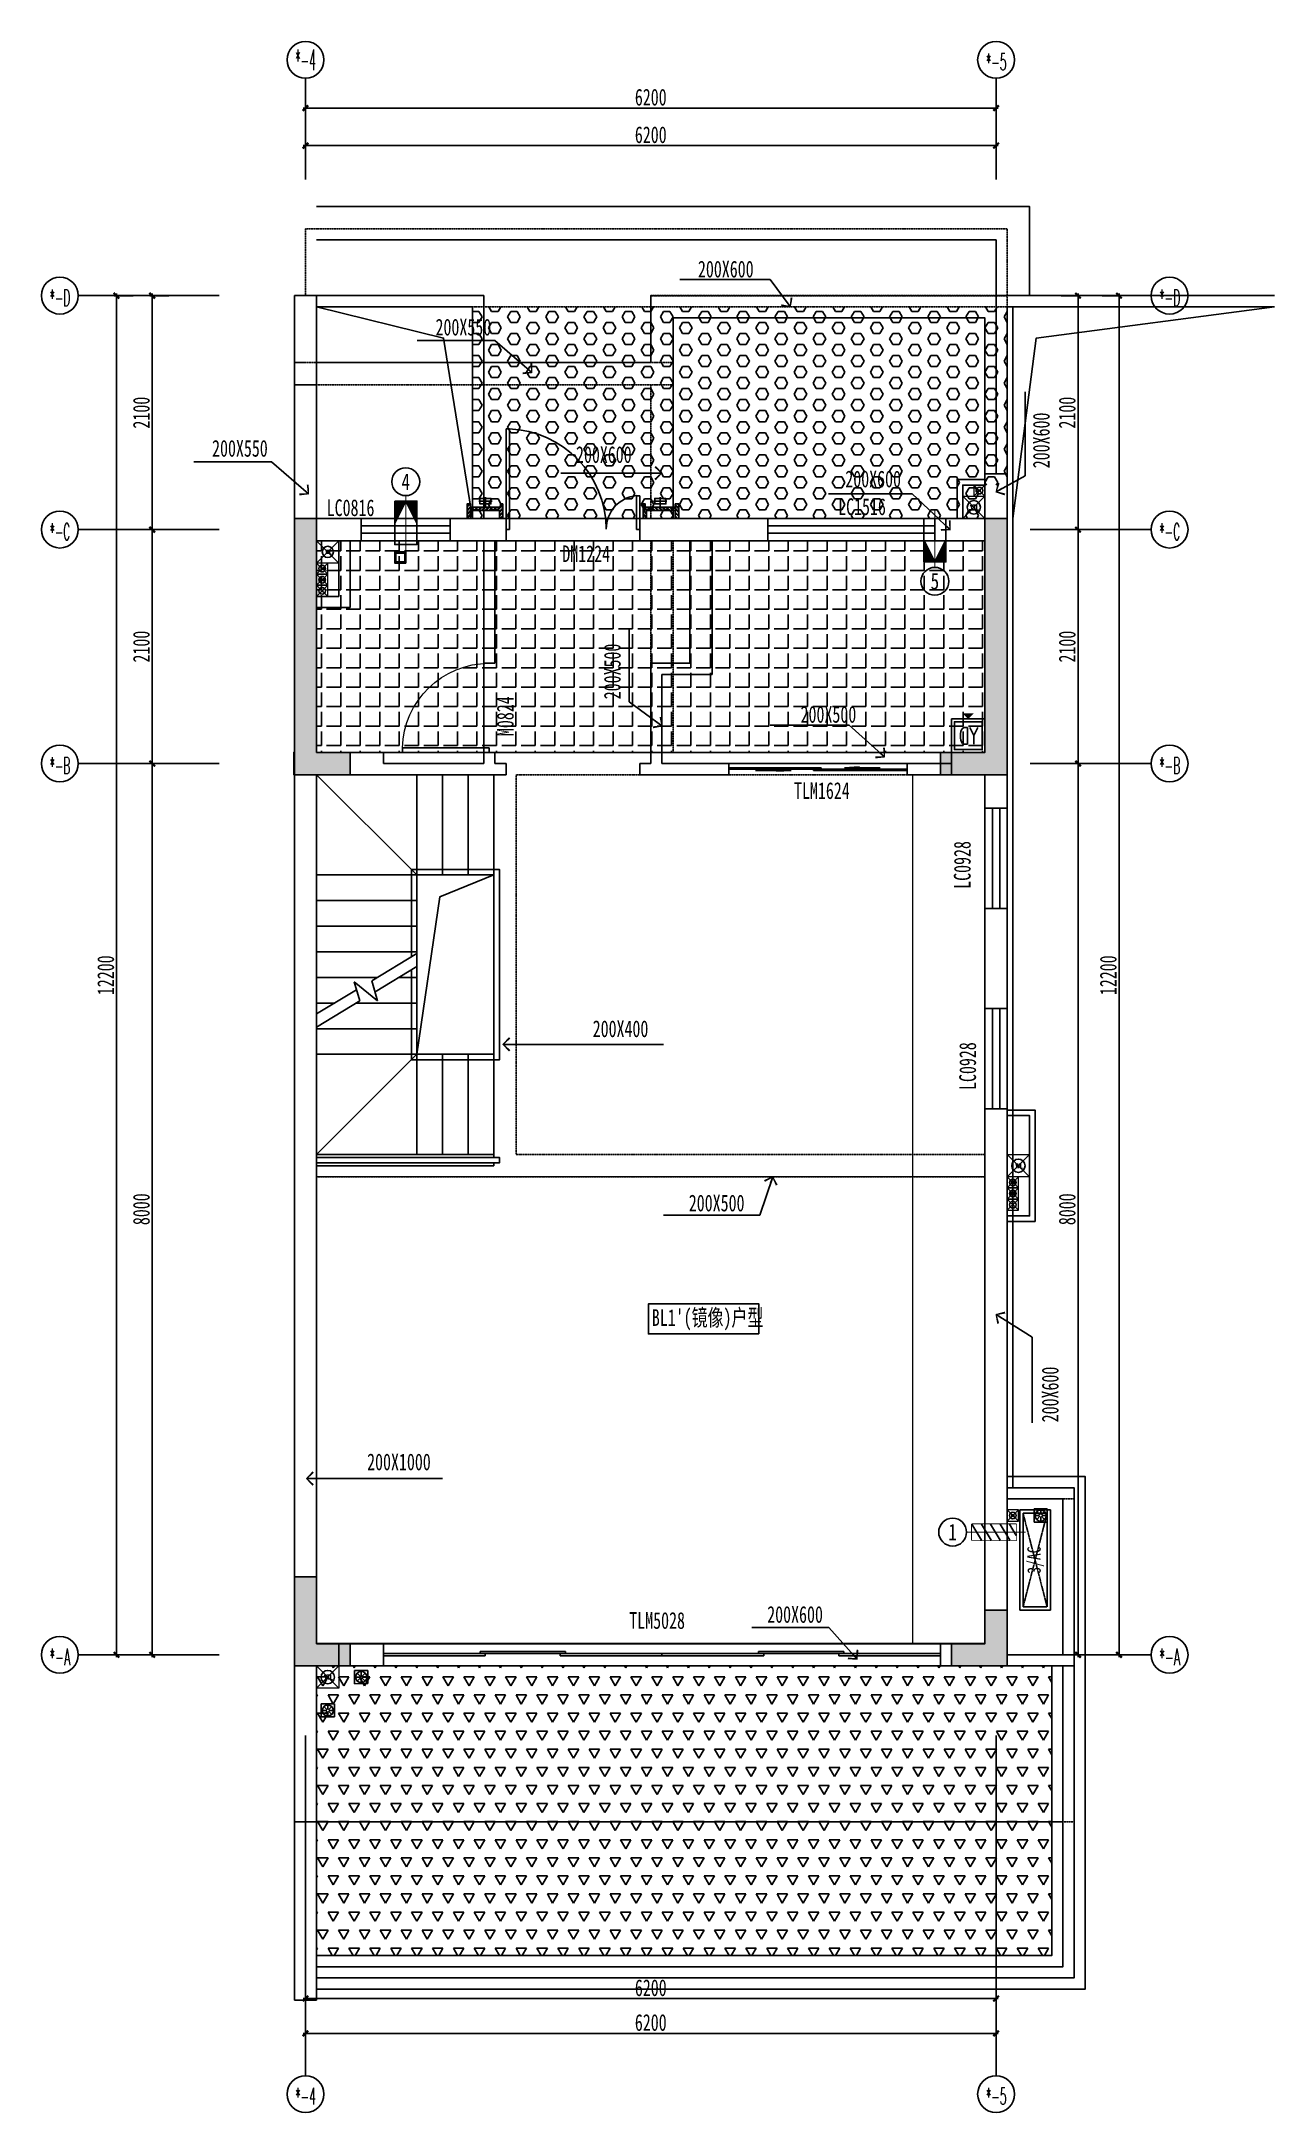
# Model space of a CAD drawing. Extents: x -255202 to 66368, y -6372500 to 603.
# Drawn here: x -153745 to -142674, y -3268799 to -3250208 of the extents above; entities that cross this region are included whole.
import ezdxf
from ezdxf.enums import TextEntityAlignment as Align

# ---------------------------------------------------------------- set-up
doc = ezdxf.new("R2010")
doc.units = 0
doc.header["$LTSCALE"] = 10
doc.header["$MEASUREMENT"] = 0
for name, pattern in [('CONTINOUS', [0]), ('DASH', [0.35, 0.25, -0.1]), ('改L~1D$0$CONTINOUS', [0]), ('改L~1D$0$DASH', [0.35, 0.25, -0.1]), ('改L~1D$0$L~1D$0$DASH', [0.35, 0.25, -0.1])]:
    doc.linetypes.add(name, pattern=pattern)
for name, color, linetype, lineweight in [('6-L13六联排模板图-0.050$0$G1-Hatch_1', 8, 'Continuous', 13), ('6-L13六联排模板图3.450$0$G2-楼板开洞', 201, 'Continuous', 18), ('6-L13六联排模板图3.450$0$G2-楼板开洞baojian', 201, 'Continuous', 18), ('6-L13六联排模板图3.450$0$G2-轮廓线', 3, 'Continuous', 25), ('改L~1D$0$GPS-辅助', 252, 'Continuous', 18)]:
    doc.layers.add(name, color=color, linetype=linetype, lineweight=lineweight)
for name, color, linetype in [('A-DIM（轴号轴线尺寸）', 3, 'Continuous'), ('A-HACH（图案填充）', 8, 'Continuous'), ('A-WALL-stru（结构墙柱）', 10, 'Continuous'), ('A-建筑墙体', 255, 'Continuous'), ('A-户型编号', 2, 'Continuous'), ('AXIS_TEXT', 7, 'Continuous'), ('DIM【标注】', 149, 'Continuous'), ('G-BEAM', 4, 'DASH'), ('G-BEAM_CON', 4, 'Continuous'), ('J-地漏', 67, 'Continuous'), ('L~1D$0$A-HDRL（栏杆构件）', 152, 'Continuous'), ('L~1D$0$A-LIFT-strs（楼电梯）', 2, 'Continuous'), ('L~1D$0$A-LINE-2（平面看线）', 25, 'Continuous'), ('SY-降板示意$0$J-结构降板', 251, 'Continuous'), ('W-文字', 67, 'Continuous'), ('改L~1D$0$0-百叶', 2, 'Continuous'), ('改L~1D$0$0-装饰构件', 32, 'Continuous'), ('改L~1D$0$0-铝板-粗', 140, 'Continuous'), ('改L~1D$0$A-EQU-water(水留洞及注释)', 140, 'Continuous'), ('改L~1D$0$A-HDRL（栏杆构件）', 152, 'Continuous'), ('改L~1D$0$A-LIFT-strs（楼电梯）', 2, 'Continuous'), ('改L~1D$0$A-LINE-1（落差看线）', 21, 'Continuous'), ('改L~1D$0$A-LINE-2（平面看线）', 25, 'Continuous'), ('改L~1D$0$A-WIND（门窗）', 2, 'Continuous'), ('改L~1D$0$CK-卫生间排气穿孔', 53, 'Continuous'), ('改L~1D$0$CK-空调穿孔', 53, 'Continuous'), ('改L~1D$0$CK-穿孔编号', 3, 'Continuous'), ('改L~1D$0$J-厨具洁具', 45, 'Continuous'), ('改L~1D$0$J-地漏', 2, 'Continuous'), ('改L~1D$0$J-空调外机', 213, '改L~1D$0$DASH'), ('改L~1D$0$J-空调字', 3, '改L~1D$0$DASH'), ('改L~1D$0$J-结构降板', 250, 'Continuous'), ('改L~1D$0$P-COND-SILO', 161, '改L~1D$0$CONTINOUS'), ('改L~1D$0$T-灯具、灯带', 13, 'Continuous')]:
    doc.layers.add(name, color=color, linetype=linetype)
doc.layers.add('改L~1D$0$-GPS-辅助', color=252, linetype='Continuous', lineweight=18, plot=False)
doc.styles.add('_TCH_AXIS', font='COMPLEX', dxfattribs={"bigfont": 'GBCBIG'})
doc.styles.add('arch', font='romans.shx', dxfattribs={"width": 0.75})
doc.styles.add('COMPLEX', font='COMPLEX')
doc.styles.add('改L~1D$0$_TCH_DIM', font='SIMPLEX', dxfattribs={"bigfont": 'GBCBIG'})
doc.styles.add('改L~1D$0$L~1D$0$黑体', font='simhei.ttf')
doc.styles.add('样式222', font='', dxfattribs={"width": 0.7})
doc.styles.add('细黑体', font='', dxfattribs={"width": 0.7})
doc.styles.get('样式222').set_extended_font_data('STXihei')
doc.styles.get('细黑体').set_extended_font_data('STXihei')
doc.dimstyles.new('DK-50', dxfattribs={"dimscale": 50, "dimtxt": 3, "dimasz": 1, "dimexe": 0.4, "dimexo": 0.4, "dimgap": 0.4, "dimtad": 1, "dimtoh": 1, "dimdec": 0, "dimrnd": 5, "dimdsep": 46, "dimtxsty": '样式222', "dimblk": 'ARCHTICK', "dimcen": 3, "dimdle": 0.4, "dimclrd": 149, "dimclre": 149, "dimclrt": 149, "dimadec": 0, "dimazin": 0, "dimtfac": 1, "dimtdec": 0, "dimtix": 1, "dimtmove": 2, "dimatfit": 3, "dimldrblk": 'ARCHTICK', "dimfxl": 3, "dimfxlon": 1, "dimtvp": 1, "dimtolj": 1, "dimtzin": 0, "dimarcsym": 0})
doc.dimstyles.new('TC-DIM', dxfattribs={"dimscale": 0, "dimtxt": 2.5, "dimasz": 1.2, "dimexe": 1.2, "dimexo": 0, "dimgap": 0.5, "dimtad": 1, "dimdec": 0, "dimlfac": -1, "dimzin": 9, "dimdsep": 46, "dimtxsty": 'arch', "dimblk1": 'ARCHTICK', "dimblk2": 'ARCHTICK', "dimsah": 1, "dimcen": 2, "dimdle": 1.2, "dimclrd": 67, "dimclre": 67, "dimclrt": 67, "dimadec": 0, "dimazin": 0, "dimtfac": 1, "dimtdec": 0, "dimtmove": 0, "dimatfit": 3, "dimldrblk": 'ARCHTICK', "dimfxl": 8, "dimtolj": 1, "dimtzin": 0, "dimarcsym": 0})

msp = doc.modelspace()

# ---------------------------------------------------------------- texts
at = {"layer": 'A-户型编号', "color": 2, "style": '细黑体', "width": 0.7}
msp.add_text("BL1'(镜像)户型", height=150, dxfattribs=at).set_placement((-148265.3, -3261738.1, -2.8))
at = {"layer": 'Defpoints', "style": '改L~1D$0$_TCH_DIM', "width": 0.705882}
for s, height, p in [('NL', 17, (-145334, -3254248.8)), ('YTL', 42.5, (-145410, -3254411.5)), ('WL', 34, (-151194.8, -3254807.3)), ('RMHL', 17, (-151246.8, -3255048.8)), ('RML', 17, (-151240.5, -3254948.8)), ('JL', 17, (-151232.3, -3255148.8)), ('WL', 42.5, (-145000, -3260321.5)), ('RML', 17, (-145040.6, -3260458.7)), ('RMHL', 17, (-145046.8, -3260558.7)), ('JL', 17, (-145032.3, -3260658.7)), ('NL', 25.5, (-145038.8, -3263453)), ('YTL', 42.5, (-151210, -3264911.5))]:
    msp.add_text(s, height=height, rotation=0.0025, dxfattribs=at).set_placement(p)
at = {"layer": 'W-文字', "style": '细黑体', "width": 0.7}
for s, p in [('LC0816', (-151184.3, -3254468.8)), ('LC1516', (-146592.6, -3254459.6)), ('DM1224', (-149068.9, -3254881.8)), ('TLM1624', (-146988.5, -3257007.9)), ('TLM5028', (-148467.7, -3264457.2))]:
    msp.add_text(s, height=150, dxfattribs=at).set_placement(p)
for s, p in [('M0824', (-149506.6, -3256443.7)), ('LC0928', (-145403.3, -3257814.6)), ('LC0928', (-145355, -3259620.4))]:
    msp.add_text(s, height=150, rotation=90, dxfattribs=at).set_placement(p)

# ---------------------------------------------------------------- blocks, each defined once
blk = doc.blocks.new('改L~1D$0$A$C7B844A91')
blk.add_wipeout([(-267, 56), (-267, -56), (-47, -56), (-47, 56)]).dxf.layer = '改L~1D$0$CK-卫生间排气穿孔'
at = {"layer": '改L~1D$0$CK-卫生间排气穿孔', "linetype": 'ByBlock'}
h = blk.add_hatch(color=256, dxfattribs=at)
h.paths.add_polyline_path([(-157, 56), (-267, 56), (-267, 0)])
h.paths.add_polyline_path([(-267, 0), (-267, -56), (-157, -56)])
for q in [(-157, 56), (-157, -56)]:
    blk.add_line((-267, 0), q, dxfattribs=at)
at = {"layer": '改L~1D$0$CK-卫生间排气穿孔', "const_width": 5}
blk.add_lwpolyline([(-294, 0), (0, 0)], dxfattribs=at)
at = {"layer": '改L~1D$0$CK-卫生间排气穿孔'}
blk.add_lwpolyline([(-267, 56), (-267, -56), (-47, -56), (-47, 56)], close=True, dxfattribs=at)
blk = doc.blocks.new('改L~1D$0$A$C2C63503A')
at = {"layer": '改L~1D$0$CK-卫生间排气穿孔', "linetype": 'ByBlock'}
blk.add_circle((0, 647), 125, dxfattribs=at)
at = {"layer": '改L~1D$0$CK-卫生间排气穿孔', "xscale": 1.773664375054063, "yscale": 1.773664375054063, "zscale": 1.773664375054063, "rotation": 270}
blk.add_blockref('改L~1D$0$A$C7B844A91', (0, 0), dxfattribs=at)
at = {"layer": '改L~1D$0$CK-穿孔编号', "color": 1, "style": '改L~1D$0$L~1D$0$黑体', "width": 0.75}
blk.add_attdef('X', text='', height=150, dxfattribs=at).set_placement((0, 647), align=Align.MIDDLE)
blk = doc.blocks.new('改L~1D$0$空调室外机示意')
at = {"layer": '改L~1D$0$J-空调外机', "linetype": '改L~1D$0$L~1D$0$DASH', "ltscale": 0.5}
for p, q in [((420, 246), (-420, 30)), ((420, 30), (-420, 246))]:
    blk.add_line(p, q, dxfattribs=at)
for points in [[(450, 0), (-450, 0), (-450, 276), (450, 276)], [(420, 30), (-420, 30), (-420, 246), (420, 246)]]:
    blk.add_lwpolyline(points, close=True, dxfattribs=at)
at = {"layer": '改L~1D$0$J-空调字', "linetype": 'Continuous', "style": '改L~1D$0$L~1D$0$黑体', "width": 0.75}
blk.add_attdef('1/AC', text='', height=120, dxfattribs=at).set_placement((0, 138), align=Align.MIDDLE)
blk = doc.blocks.new('改L~1D$0$A$C47392660')
at = {"layer": '改L~1D$0$A-HDRL（栏杆构件）'}
for points in [[(850, -1752), (850, -2560), (1640, -2560), (1640, -850), (850, -850), (850, -1635)], [(900, -2265), (900, -2510), (1590, -2510), (1590, -900), (900, -900), (900, -2280)]]:
    blk.add_lwpolyline(points, dxfattribs=at)
at = {"layer": '改L~1D$0$A-LIFT-strs（楼电梯）'}
for p, q in [((900, -900), (0, 0)), ((900, -900), (900, 0)), ((1130, -900), (1130, 0)), ((1360, -900), (1360, 0)), ((1590, -900), (1590, 0)), ((0, -2148), (0, -900)), ((0, -900), (900, -900)), ((900, -1605), (900, -900)), ((0, -946), (0, -970)), ((900, -970), (900, -946)), ((0, -1130), (900, -1130)), ((0, -1360), (900, -1360)), ((0, -1590), (900, -1590)), ((495, -1849), (900, -1605)), ((0, -1820), (544, -1820)), ((547, -2029), (495, -1849)), ((524, -1949), (900, -1722)), ((737, -1820), (900, -1820)), ((900, -2510), (900, -1722)), ((0, -2148), (359, -1932)), ((0, -2265), (387, -2031)), ((387, -2031), (338, -1860)), ((338, -1860), (547, -2029)), ((0, -2050), (163, -2050)), ((356, -2050), (900, -2050)), ((0, -2510), (0, -2265)), ((0, -2280), (900, -2280)), ((900, -2510), (0, -3410)), ((0, -2510), (900, -2510)), ((900, -2510), (900, -3410)), ((1130, -2510), (1130, -3410)), ((1360, -2510), (1360, -3410)), ((1590, -2510), (1590, -3410))]:
    blk.add_line(p, q, dxfattribs=at)
blk.add_lwpolyline([(1590, 0), (0, 0), (0, -3435), (1640, -3435), (1640, -3485), (0, -3485), (0, -3435)], dxfattribs=at)
at = {"layer": '改L~1D$0$A-LINE-2（平面看线）'}
for points in [[(900, -2510), (1105, -1097), (1590, -900)], [(1590, -3485), (1590, -3510), (0, -3510), (0, -3410), (1590, -3410), (1590, -3435)]]:
    blk.add_lwpolyline(points, dxfattribs=at)
blk = doc.blocks.new('改L~1D$0$A$C021848FE')
at = {"layer": '改L~1D$0$J-厨具洁具', "color": 250}
blk.add_lwpolyline([(150, 300, 0, 100, 0), (150, 350, 100, 100, 0)], format="xyseb", dxfattribs=at)
at = {"layer": '改L~1D$0$J-厨具洁具'}
blk.add_lwpolyline([(0, 300), (300, 300), (300, 0), (0, 0)], close=True, dxfattribs=at)
at = {"layer": '改L~1D$0$J-厨具洁具', "ltscale": 0.3}
blk.add_lwpolyline([(25, 275), (275, 275), (275, 25), (25, 25)], close=True, dxfattribs=at)
at = {"layer": '改L~1D$0$J-厨具洁具', "style": '改L~1D$0$_TCH_DIM', "width": 0.705882}
blk.add_text('YD', height=148.8, dxfattribs=at).set_placement((59, 74))
blk = doc.blocks.new('改L~1D$0$A$C63A06E41')
at = {"layer": '改L~1D$0$T-灯具、灯带'}
for p, q in [((60, 55), (-60, 55)), ((-17.5, 0), (17.5, 0)), ((0, 0), (0, 90))]:
    blk.add_line(p, q, dxfattribs=at)
blk.add_lwpolyline([(-50, 80), (-50, 30), (50, 30), (50, 80)], close=True, dxfattribs=at)
blk = doc.blocks.new('改L~1D$0$A$C66AD7B8C')
at = {"layer": '改L~1D$0$0-装饰构件'}
h = blk.add_hatch(dxfattribs=at)
h.set_pattern_fill('ANSI32', color=256, scale=5, style=0)
h.set_pattern_definition([(45, (-2293.252, 4102.49), (-16.83798, 16.83798), []), (45, (-2282.027, 4102.49), (-16.83798, 16.83798), [])])
h.paths.add_polyline_path([(160, 100), (160, 0), (-160, 0), (-160, 130), (-130, 130), (-130, 100), (140, 100), (140, 130), (160, 130)])
h.paths.add_polyline_path([(-130, 70), (-130, 0), (130, 0), (130, 70)], flags=16)
blk.add_lwpolyline([(160, 100), (160, 100), (160, 0), (-160, 0), (-160, 130), (-130, 130), (-130, 100), (140, 100), (140, 130), (160, 130), (160, 100), (160, 100)], dxfattribs=at)
blk.add_lwpolyline([(-130, 0), (130, 0), (130, 70), (-130, 70)], close=True, dxfattribs=at)
blk.add_blockref('改L~1D$0$A$C63A06E41', (5, 100))
blk = doc.blocks.new('改L~1D$0$A$C1D2C4AAC1')
at = {"layer": '改L~1D$0$CK-空调穿孔'}
blk.add_lwpolyline([(22, -12), (22, 68), (242, 68), (242, -12)], close=True, dxfattribs=at)
blk.add_wipeout([(22, -12), (22, 68), (242, 68), (242, -12)]).dxf.layer = '改L~1D$0$CK-空调穿孔'
at = {"layer": '改L~1D$0$CK-空调穿孔', "const_width": 5}
blk.add_lwpolyline([(-5, 29), (289, 29)], dxfattribs=at)
blk = doc.blocks.new('改L~1D$0$主卧室孔洞')
at = {"layer": '改L~1D$0$CK-空调穿孔', "xscale": -1, "rotation": 180}
blk.add_blockref('改L~1D$0$A$C1D2C4AAC1', (271, -8600), dxfattribs=at)
at = {"layer": '改L~1D$0$CK-空调穿孔'}
for p, q in [((341, -8588), (293, -8668)), ((388, -8588), (340, -8668)), ((434, -8588), (386, -8668)), ((481, -8588), (433, -8668)), ((513, -8612), (480, -8668))]:
    blk.add_line(p, q, dxfattribs=at)
blk = doc.blocks.new('改L~1D$0$A$C70BD4A89')
at = {"layer": '改L~1D$0$CK-空调穿孔', "color": 3}
blk.add_circle((656, 0), 125, dxfattribs=at)
at = {"layer": '改L~1D$0$CK-穿孔编号', "color": 1, "style": '改L~1D$0$L~1D$0$黑体', "width": 0.75}
blk.add_attdef('X', text='', height=150, dxfattribs=at).set_placement((656, 0), align=Align.MIDDLE)
at = {"layer": '改L~1D$0$CK-空调穿孔', "color": 3, "extrusion": (0, 0, -1), "xscale": 1.80468753947396, "yscale": 1.80468753947396, "zscale": -1.80468753947396}
blk.add_blockref('改L~1D$0$主卧室孔洞', (-1011, 15572), dxfattribs=at)
blk = doc.blocks.new('改L~1D$0$$DorLib2D$00000131')
at = {"color": 0, "linetype": 'Continuous'}
for p, q in [((-0.5, 0.125), (-0.5, 0)), ((0.019, 0.125), (-0.5, 0.125)), ((0.019, 0), (0.019, 0.125)), ((0.15, 0.125), (0.232, 0.197)), ((0.35, 0.125), (0.15, 0.125)), ((0.232, 0.197), (0.232, 0.125)), ((-0.5, 0), (0.019, 0)), ((-0.024, 0), (0.5, 0)), ((-0.024, -0.125), (-0.024, 0)), ((0.5, 0), (0.5, -0.125)), ((-0.35, -0.125), (-0.15, -0.125)), ((-0.232, -0.197), (-0.232, -0.125)), ((-0.15, -0.125), (-0.232, -0.197)), ((0.5, -0.125), (-0.024, -0.125))]:
    blk.add_line(p, q, dxfattribs=at)
blk = doc.blocks.new('改L~1D$0$$DorLib2D$00000001')
for p, q in [((0.45, 0.975), (0.5, 0.975)), ((0.45, 0), (0.45, 0.975)), ((0.5, 0), (0.5, 0.975)), ((0.5, 0), (0.45, 0))]:
    blk.add_line(p, q)
at = {"lineweight": 13}
blk.add_arc((0.475, 0), 0.975, 91.4693, 180, dxfattribs=at)
blk = doc.blocks.new('改L~1D$0$$TCHSYS$WIN2D')
for p, q in [((-0.5, 0.5), (0.5, 0.5)), ((-0.5, 0.5), (-0.5, -0.5)), ((0.5, 0.5), (0.5, -0.5)), ((0.5, 0.167), (-0.5, 0.167)), ((0.5, -0.167), (-0.5, -0.167)), ((-0.5, -0.5), (0.5, -0.5))]:
    blk.add_line(p, q)
blk = doc.blocks.new('_ArchTick')
at = {"color": 0, "linetype": 'ByBlock', "const_width": 0.4}
blk.add_lwpolyline([(-0.5, -0.5), (0.5, 0.5)], dxfattribs=at)
blk = doc.blocks.new('z')
at = {"color": 67}
blk.add_line((0, 0), (-1, 0), dxfattribs=at)
blk.add_lwpolyline([(-0.97, 0.97, 0.299, 0.174, 0), (0, 0, 0.174, 0.299, 0), (-0.97, -0.97, 0.299, 0.299, 0)], format="xyseb", dxfattribs=at)
blk = doc.blocks.new('L~1D$0$A$C47392660')
at = {"layer": 'L~1D$0$A-HDRL（栏杆构件）', "color": 8}
for points in [[(850, -1752), (850, -2560), (1640, -2560), (1640, -850), (850, -850), (850, -1635)], [(900, -2265), (900, -2510), (1590, -2510), (1590, -900), (900, -900), (900, -2280)]]:
    blk.add_lwpolyline(points, dxfattribs=at)
at = {"layer": 'L~1D$0$A-LIFT-strs（楼电梯）', "color": 8}
for p, q in [((900, -900), (0, 0)), ((900, -900), (900, 0)), ((1130, -900), (1130, 0)), ((1360, -900), (1360, 0)), ((1590, -900), (1590, 0)), ((0, -2148), (0, -900)), ((0, -900), (900, -900)), ((900, -1605), (900, -900)), ((0, -946), (0, -970)), ((900, -970), (900, -946)), ((0, -1130), (900, -1130)), ((0, -1360), (900, -1360)), ((0, -1590), (900, -1590)), ((495, -1849), (900, -1605)), ((0, -1820), (544, -1820)), ((547, -2029), (495, -1849)), ((524, -1949), (900, -1722)), ((737, -1820), (900, -1820)), ((900, -2510), (900, -1722)), ((0, -2148), (359, -1932)), ((0, -2265), (387, -2031)), ((387, -2031), (338, -1860)), ((338, -1860), (547, -2029)), ((0, -2050), (163, -2050)), ((356, -2050), (900, -2050)), ((0, -2510), (0, -2265)), ((0, -2280), (900, -2280)), ((900, -2510), (0, -3410)), ((0, -2510), (900, -2510)), ((900, -2510), (900, -3410)), ((1130, -2510), (1130, -3410)), ((1360, -2510), (1360, -3410)), ((1590, -2510), (1590, -3410))]:
    blk.add_line(p, q, dxfattribs=at)
blk.add_lwpolyline([(1590, 0), (0, 0), (0, -3435), (1640, -3435), (1640, -3485), (0, -3485), (0, -3435)], dxfattribs=at)
at = {"layer": 'L~1D$0$A-LINE-2（平面看线）'}
blk.add_lwpolyline([(900, -2510), (1105, -1097), (1590, -900)], dxfattribs=at)
at = {"layer": 'L~1D$0$A-LINE-2（平面看线）', "color": 8}
blk.add_lwpolyline([(1590, -3485), (1590, -3510), (0, -3510), (0, -3410), (1590, -3410), (1590, -3435)], dxfattribs=at)
blk = doc.blocks.new('361233')
at = {"color": 0, "linetype": 'Continuous'}
for p, q in [((-159905, -3263547), (-159905, -3263526)), ((-159905, -3263526), (-158992, -3263526)), ((-158992, -3263547), (-159905, -3263547)), ((-159038, -3263506), (-159038, -3263526)), ((-158272, -3263506), (-159038, -3263506)), ((-159038, -3263526), (-158272, -3263526)), ((-158992, -3263526), (-158992, -3263547)), ((-158318, -3263526), (-158318, -3263547)), ((-157405, -3263526), (-158318, -3263526)), ((-158318, -3263547), (-157405, -3263547)), ((-158272, -3263526), (-158272, -3263506)), ((-157405, -3263547), (-157405, -3263526))]:
    blk.add_line(p, q, dxfattribs=at)
blk = doc.blocks.new('WSJDIL')
h = blk.add_hatch()
h.set_pattern_fill('ANSI32,_O', color=8, scale=0.5)
h.set_pattern_definition([(45, (0, 0), (-0.132582521, 0.132582521), []), (45, (0.08839, 0), (-0.132582521, 0.132582521), [])])
h.paths.add_polyline_path([(-969.64, 1028.22), (-967.64, 1028.22), (-967.64, 1026.22), (-969.64, 1026.22)])
h.paths.add_polyline_path([(-969.44, 1028.02), (-967.84, 1028.02), (-967.84, 1026.42), (-969.44, 1026.42)], flags=16)
at = {"color": 67}
for points in [[(-969.64, 1028.22), (-967.64, 1028.22), (-967.64, 1026.22), (-969.64, 1026.22)], [(-969.44, 1028.02), (-967.84, 1028.02), (-967.84, 1026.42), (-969.44, 1026.42)]]:
    blk.add_lwpolyline(points, close=True, dxfattribs=at)
blk = doc.blocks.new('改L~1D$0$A$C0B5C7788')
at = {"layer": '改L~1D$0$GPS-辅助'}
for p, q in [((-100, 100), (100, -100)), ((100, 100), (-100, -100))]:
    blk.add_line(p, q, dxfattribs=at)
blk.add_lwpolyline([(-100, -100), (100, -100), (100, 100), (-100, 100)], close=True, dxfattribs=at)
blk = doc.blocks.new('改L~1D$0$A$C3DFF0C82')
at = {"layer": '改L~1D$0$J-地漏', "linetype": 'ByBlock'}
for p, q in [((-100, 102), (-100, -98)), ((100, 102), (-100, 102)), ((100, -98), (100, 102)), ((-100, -98), (100, -98))]:
    blk.add_line(p, q, dxfattribs=at)
at = {"layer": '改L~1D$0$J-地漏', "color": 8}
for p, q in [((-77, 0), (-16, 0)), ((-55, 55), (-11, 11)), ((0, 77), (0, 16)), ((55, 55), (11, 11)), ((77, 0), (16, 0)), ((-55, -55), (-11, -11)), ((0, -77), (0, -16)), ((55, -55), (11, -11))]:
    blk.add_line(p, q, dxfattribs=at)
at = {"layer": '改L~1D$0$J-地漏'}
blk.add_circle((0, 0), 84.5, dxfattribs=at)
blk = doc.blocks.new('改BL4~-3.5Z$0$$DorLib2D$00000225')
at = {"color": 0}
for p, q in [((0.475, -0.001), (0.475, 0.752)), ((0.475, 0.752), (0.5, 0.752)), ((0.5, -0.001), (0.5, 0.752)), ((-0.5, 0), (-0.5, 0.252)), ((-0.475, 0.252), (-0.5, 0.252)), ((-0.475, 0), (-0.475, 0.252)), ((-0.475, 0), (-0.5, 0)), ((0.475, -0.001), (0.5, -0.001))]:
    blk.add_line(p, q, dxfattribs=at)
for centre, radius, start, end in [((0.505, -0.002), 0.755, 92.2493, 179.7238), ((-0.501, 0.003), 0.251, 359.7899, 84.0974)]:
    blk.add_arc(centre, radius, start, end, dxfattribs=at)
blk = doc.blocks.new('_AXISO')
blk.add_circle((0, 0), 0.5)
at = {"layer": 'AXIS_TEXT', "style": 'COMPLEX', "width": 1.041667}
blk.add_attdef('A', text='', height=0.56, dxfattribs=at).set_placement((-0.25, -0.28), (0.25, -0.28), align=Align.FIT)
blk = doc.blocks.new('*D1160')
at = {"layer": 'Defpoints', "color": 0, "transparency": 16777216}
for p in [(-101287, -3183301), (-107487, -3183919), (-101287, -3183919)]:
    blk.add_point(p, dxfattribs=at)
at = {"layer": 'DIM【标注】', "color": 149, "lineweight": -2, "transparency": 16777216}
for p, q in [((-107507, -3183301), (-101267, -3183301)), ((-107487, -3183451), (-107487, -3183281)), ((-101287, -3183451), (-101287, -3183281))]:
    blk.add_line(p, q, dxfattribs=at)
at = {"layer": 'DIM【标注】', "color": 149, "lineweight": -2, "transparency": 16777216, "xscale": 50, "yscale": 50, "zscale": 50, "rotation": 180}
blk.add_blockref('_ArchTick', (-107487, -3183301), dxfattribs=at)
at = {"layer": 'DIM【标注】', "color": 149, "lineweight": -2, "transparency": 16777216, "xscale": 50, "yscale": 50, "zscale": 50}
blk.add_blockref('_ArchTick', (-101287, -3183301), dxfattribs=at)
at = {"layer": 'DIM【标注】', "color": 149, "transparency": 16777216, "insert": (-104387, -3183204), "char_height": 150, "attachment_point": 5, "style": '样式222'}
blk.add_mtext('\\A1;6200', dxfattribs=at)
blk = doc.blocks.new('*D1161')
at = {"layer": 'Defpoints', "color": 0, "transparency": 16777216}
for p in [(-101287, -3183638), (-107487, -3183919), (-101287, -3183919)]:
    blk.add_point(p, dxfattribs=at)
at = {"layer": 'DIM【标注】', "color": 149, "lineweight": -2, "transparency": 16777216}
for p, q in [((-107507, -3183638), (-101267, -3183638)), ((-107487, -3183788), (-107487, -3183618)), ((-101287, -3183788), (-101287, -3183618))]:
    blk.add_line(p, q, dxfattribs=at)
at = {"layer": 'DIM【标注】', "color": 149, "lineweight": -2, "transparency": 16777216, "xscale": 50, "yscale": 50, "zscale": 50, "rotation": 180}
blk.add_blockref('_ArchTick', (-107487, -3183638), dxfattribs=at)
at = {"layer": 'DIM【标注】', "color": 149, "lineweight": -2, "transparency": 16777216, "xscale": 50, "yscale": 50, "zscale": 50}
blk.add_blockref('_ArchTick', (-101287, -3183638), dxfattribs=at)
at = {"layer": 'DIM【标注】', "color": 149, "transparency": 16777216, "insert": (-104387, -3183541), "char_height": 150, "attachment_point": 5, "style": '样式222'}
blk.add_mtext('\\A1;6200', dxfattribs=at)
blk = doc.blocks.new('*D1162')
at = {"layer": 'Defpoints', "color": 0, "transparency": 16777216}
for p in [(-107487, -3198172), (-101287, -3198172), (-101287, -3200583)]:
    blk.add_point(p, dxfattribs=at)
at = {"layer": 'DIM【标注】', "color": 149, "lineweight": -2, "transparency": 16777216}
for p, q in [((-107487, -3200433), (-107487, -3200603)), ((-101287, -3200433), (-101287, -3200603)), ((-107507, -3200583), (-101267, -3200583))]:
    blk.add_line(p, q, dxfattribs=at)
at = {"layer": 'DIM【标注】', "color": 149, "lineweight": -2, "transparency": 16777216, "xscale": 50, "yscale": 50, "zscale": 50, "rotation": 180}
blk.add_blockref('_ArchTick', (-107487, -3200583), dxfattribs=at)
at = {"layer": 'DIM【标注】', "color": 149, "lineweight": -2, "transparency": 16777216, "xscale": 50, "yscale": 50, "zscale": 50}
blk.add_blockref('_ArchTick', (-101287, -3200583), dxfattribs=at)
at = {"layer": 'DIM【标注】', "color": 149, "transparency": 16777216, "insert": (-104387, -3200486), "char_height": 150, "attachment_point": 5, "style": '样式222'}
blk.add_mtext('\\A1;6200', dxfattribs=at)
blk = doc.blocks.new('*D1163')
at = {"layer": 'Defpoints', "color": 0, "transparency": 16777216}
for p in [(-107487, -3198172), (-101287, -3198172), (-101287, -3200270)]:
    blk.add_point(p, dxfattribs=at)
at = {"layer": 'DIM【标注】', "color": 149, "lineweight": -2, "transparency": 16777216}
for p, q in [((-107487, -3200120), (-107487, -3200290)), ((-101287, -3200120), (-101287, -3200290)), ((-107507, -3200270), (-101267, -3200270))]:
    blk.add_line(p, q, dxfattribs=at)
at = {"layer": 'DIM【标注】', "color": 149, "lineweight": -2, "transparency": 16777216, "xscale": 50, "yscale": 50, "zscale": 50, "rotation": 180}
blk.add_blockref('_ArchTick', (-107487, -3200270), dxfattribs=at)
at = {"layer": 'DIM【标注】', "color": 149, "lineweight": -2, "transparency": 16777216, "xscale": 50, "yscale": 50, "zscale": 50}
blk.add_blockref('_ArchTick', (-101287, -3200270), dxfattribs=at)
at = {"layer": 'DIM【标注】', "color": 149, "transparency": 16777216, "insert": (-104387, -3200174), "char_height": 150, "attachment_point": 5, "style": '样式222'}
blk.add_mtext('\\A1;6200', dxfattribs=at)
blk = doc.blocks.new('*D1164')
at = {"layer": 'Defpoints', "color": 0, "transparency": 16777216}
for p in [(-100981, -3184985), (-100183, -3184985), (-100981, -3197185)]:
    blk.add_point(p, dxfattribs=at)
at = {"layer": 'DIM【标注】', "color": 149, "lineweight": -2, "transparency": 16777216}
for p, q in [((-100333, -3184985), (-100163, -3184985)), ((-100183, -3197205), (-100183, -3184965)), ((-100333, -3197185), (-100163, -3197185))]:
    blk.add_line(p, q, dxfattribs=at)
at = {"layer": 'DIM【标注】', "color": 149, "lineweight": -2, "transparency": 16777216, "xscale": 50, "yscale": 50, "zscale": 50}
for p, rotation in [((-100183, -3184985), 90), ((-100183, -3197185), 270)]:
    blk.add_blockref('_ArchTick', p, dxfattribs=dict(at, rotation=rotation))
at = {"layer": 'DIM【标注】', "color": 149, "transparency": 16777216, "insert": (-100279, -3191085), "char_height": 150, "attachment_point": 5, "rotation": 90, "style": '样式222'}
blk.add_mtext('\\A1;12200', dxfattribs=at)
blk = doc.blocks.new('*D1165')
at = {"layer": 'Defpoints', "color": 0, "transparency": 16777216}
for p in [(-100981, -3189185), (-100551, -3189185), (-100981, -3197185)]:
    blk.add_point(p, dxfattribs=at)
at = {"layer": 'DIM【标注】', "color": 149, "lineweight": -2, "transparency": 16777216}
for p, q in [((-100701, -3189185), (-100531, -3189185)), ((-100551, -3197205), (-100551, -3189165)), ((-100701, -3197185), (-100531, -3197185))]:
    blk.add_line(p, q, dxfattribs=at)
at = {"layer": 'DIM【标注】', "color": 149, "lineweight": -2, "transparency": 16777216, "xscale": 50, "yscale": 50, "zscale": 50}
for p, rotation in [((-100551, -3189185), 90), ((-100551, -3197185), 270)]:
    blk.add_blockref('_ArchTick', p, dxfattribs=dict(at, rotation=rotation))
at = {"layer": 'DIM【标注】', "color": 149, "transparency": 16777216, "insert": (-100648, -3193185), "char_height": 150, "attachment_point": 5, "rotation": 90, "style": '样式222'}
blk.add_mtext('\\A1;8000', dxfattribs=at)
blk = doc.blocks.new('*D1166')
at = {"layer": 'Defpoints', "color": 0, "transparency": 16777216}
for p in [(-100981, -3187085), (-100551, -3187085), (-100981, -3189185)]:
    blk.add_point(p, dxfattribs=at)
at = {"layer": 'DIM【标注】', "color": 149, "lineweight": -2, "transparency": 16777216}
for p, q in [((-100701, -3187085), (-100531, -3187085)), ((-100551, -3189205), (-100551, -3187065)), ((-100701, -3189185), (-100531, -3189185))]:
    blk.add_line(p, q, dxfattribs=at)
at = {"layer": 'DIM【标注】', "color": 149, "lineweight": -2, "transparency": 16777216, "xscale": 50, "yscale": 50, "zscale": 50}
for p, rotation in [((-100551, -3187085), 90), ((-100551, -3189185), 270)]:
    blk.add_blockref('_ArchTick', p, dxfattribs=dict(at, rotation=rotation))
at = {"layer": 'DIM【标注】', "color": 149, "transparency": 16777216, "insert": (-100648, -3188135), "char_height": 150, "attachment_point": 5, "rotation": 90, "style": '样式222'}
blk.add_mtext('\\A1;2100', dxfattribs=at)
blk = doc.blocks.new('*D1167')
at = {"layer": 'Defpoints', "color": 0, "transparency": 16777216}
for p in [(-100981, -3184985), (-100551, -3184985), (-100981, -3187085)]:
    blk.add_point(p, dxfattribs=at)
at = {"layer": 'DIM【标注】', "color": 149, "lineweight": -2, "transparency": 16777216}
for p, q in [((-100701, -3184985), (-100531, -3184985)), ((-100551, -3187105), (-100551, -3184965)), ((-100701, -3187085), (-100531, -3187085))]:
    blk.add_line(p, q, dxfattribs=at)
at = {"layer": 'DIM【标注】', "color": 149, "lineweight": -2, "transparency": 16777216, "xscale": 50, "yscale": 50, "zscale": 50}
for p, rotation in [((-100551, -3184985), 90), ((-100551, -3187085), 270)]:
    blk.add_blockref('_ArchTick', p, dxfattribs=dict(at, rotation=rotation))
at = {"layer": 'DIM【标注】', "color": 149, "transparency": 16777216, "insert": (-100648, -3186035), "char_height": 150, "attachment_point": 5, "rotation": 90, "style": '样式222'}
blk.add_mtext('\\A1;2100', dxfattribs=at)
blk = doc.blocks.new('*D1168')
at = {"layer": 'Defpoints', "color": 0, "transparency": 16777216}
for p in [(-109184, -3184985), (-108263, -3184985), (-108263, -3197185)]:
    blk.add_point(p, dxfattribs=at)
at = {"layer": 'DIM【标注】', "color": 149, "lineweight": -2, "transparency": 16777216}
for p, q in [((-109034, -3184985), (-109204, -3184985)), ((-109184, -3197205), (-109184, -3184965)), ((-109034, -3197185), (-109204, -3197185))]:
    blk.add_line(p, q, dxfattribs=at)
at = {"layer": 'DIM【标注】', "color": 149, "lineweight": -2, "transparency": 16777216, "xscale": 50, "yscale": 50, "zscale": 50}
for p, rotation in [((-109184, -3184985), 90), ((-109184, -3197185), 270)]:
    blk.add_blockref('_ArchTick', p, dxfattribs=dict(at, rotation=rotation))
at = {"layer": 'DIM【标注】', "color": 149, "transparency": 16777216, "insert": (-109280, -3191085), "char_height": 150, "attachment_point": 5, "rotation": 90, "style": '样式222'}
blk.add_mtext('\\A1;12200', dxfattribs=at)
blk = doc.blocks.new('*D1169')
at = {"layer": 'Defpoints', "color": 0, "transparency": 16777216}
for p in [(-108863, -3189185), (-108263, -3189185), (-108263, -3197185)]:
    blk.add_point(p, dxfattribs=at)
at = {"layer": 'DIM【标注】', "color": 149, "lineweight": -2, "transparency": 16777216}
for p, q in [((-108713, -3189185), (-108883, -3189185)), ((-108863, -3197205), (-108863, -3189165)), ((-108713, -3197185), (-108883, -3197185))]:
    blk.add_line(p, q, dxfattribs=at)
at = {"layer": 'DIM【标注】', "color": 149, "lineweight": -2, "transparency": 16777216, "xscale": 50, "yscale": 50, "zscale": 50}
for p, rotation in [((-108863, -3189185), 90), ((-108863, -3197185), 270)]:
    blk.add_blockref('_ArchTick', p, dxfattribs=dict(at, rotation=rotation))
at = {"layer": 'DIM【标注】', "color": 149, "transparency": 16777216, "insert": (-108960, -3193185), "char_height": 150, "attachment_point": 5, "rotation": 90, "style": '样式222'}
blk.add_mtext('\\A1;8000', dxfattribs=at)
blk = doc.blocks.new('*D1170')
at = {"layer": 'Defpoints', "color": 0, "transparency": 16777216}
for p in [(-108863, -3187085), (-108263, -3187085), (-108263, -3189185)]:
    blk.add_point(p, dxfattribs=at)
at = {"layer": 'DIM【标注】', "color": 149, "lineweight": -2, "transparency": 16777216}
for p, q in [((-108713, -3187085), (-108883, -3187085)), ((-108863, -3189205), (-108863, -3187065)), ((-108713, -3189185), (-108883, -3189185))]:
    blk.add_line(p, q, dxfattribs=at)
at = {"layer": 'DIM【标注】', "color": 149, "lineweight": -2, "transparency": 16777216, "xscale": 50, "yscale": 50, "zscale": 50}
for p, rotation in [((-108863, -3187085), 90), ((-108863, -3189185), 270)]:
    blk.add_blockref('_ArchTick', p, dxfattribs=dict(at, rotation=rotation))
at = {"layer": 'DIM【标注】', "color": 149, "transparency": 16777216, "insert": (-108960, -3188135), "char_height": 150, "attachment_point": 5, "rotation": 90, "style": '样式222'}
blk.add_mtext('\\A1;2100', dxfattribs=at)
blk = doc.blocks.new('*D1171')
at = {"layer": 'Defpoints', "color": 0, "transparency": 16777216}
for p in [(-108863, -3184985), (-108263, -3184985), (-108263, -3187085)]:
    blk.add_point(p, dxfattribs=at)
at = {"layer": 'DIM【标注】', "color": 149, "lineweight": -2, "transparency": 16777216}
for p, q in [((-108713, -3184985), (-108883, -3184985)), ((-108863, -3187105), (-108863, -3184965)), ((-108713, -3187085), (-108883, -3187085))]:
    blk.add_line(p, q, dxfattribs=at)
at = {"layer": 'DIM【标注】', "color": 149, "lineweight": -2, "transparency": 16777216, "xscale": 50, "yscale": 50, "zscale": 50}
for p, rotation in [((-108863, -3184985), 90), ((-108863, -3187085), 270)]:
    blk.add_blockref('_ArchTick', p, dxfattribs=dict(at, rotation=rotation))
at = {"layer": 'DIM【标注】', "color": 149, "transparency": 16777216, "insert": (-108960, -3186035), "char_height": 150, "attachment_point": 5, "rotation": 90, "style": '样式222'}
blk.add_mtext('\\A1;2100', dxfattribs=at)
blk = doc.blocks.new('fddfd')
at = {"layer": '6-L13六联排模板图-0.050$0$G1-Hatch_1', "linetype": 'Continuous'}
blk.add_line((134024, 2130), (134024, 5540), dxfattribs=at)
at = {"layer": '6-L13六联排模板图3.450$0$G2-楼板开洞'}
for p, q in [((127824, 5540), (127824, 5540)), ((127824, 2131), (127824, 2130))]:
    blk.add_line(p, q, dxfattribs=at)
at = {"layer": '6-L13六联排模板图3.450$0$G2-楼板开洞baojian'}
for points in [[(134024, 5540), (133374, 5540), (133374, -2260), (134024, -2260)], [(134024, 1930), (128024, 1930), (128024, -2260), (134024, -2260)]]:
    blk.add_lwpolyline(points, close=True, dxfattribs=at)
for points in [[(127824, 1930), (127824, 1930), (127824, -2259), (127824, -2259)], [(127824, -2259), (127824, -2259)]]:
    blk.add_lwpolyline(points, dxfattribs=at)
at = {"layer": '6-L13六联排模板图3.450$0$G2-轮廓线', "linetype": 'Continuous'}
blk.add_lwpolyline([(131024, 9840), (131024, 9840), (131024, 9240)], dxfattribs=at)
blk.add_lwpolyline([(134024, 7840), (131224, 7840), (131224, 9640), (134024, 9640)], close=True, dxfattribs=at)
at = {"layer": 'G-BEAM'}
for p, q in [((134224, 9840), (131024, 9840)), ((131024, 9240), (131024, 9840)), ((134224, 7840), (134224, 9840)), ((134024, 9640), (131224, 9640)), ((131224, 7840), (131224, 9640)), ((134024, 7840), (134024, 9640)), ((131224, 9240), (127924, 9240)), ((127824, 7840), (127824, 9040)), ((128024, 7840), (128024, 9040)), ((131224, 9040), (128024, 9040)), ((131024, 7840), (131024, 9040)), ((127824, 7840), (127824, 7840)), ((131024, 7840), (128024, 7840)), ((134024, 7840), (131224, 7840)), ((127824, 7640), (127824, 7640)), ((131024, 7640), (128024, 7640)), ((131024, 5740), (131024, 7640)), ((134024, 7640), (131224, 7640)), ((131224, 5740), (131224, 7640)), ((129714, 5740), (128324, 5740)), ((130924, 5740), (129714, 5740)), ((133724, 5740), (131124, 5740)), ((127824, 2130), (127824, 5540)), ((128024, 2130), (128024, 5540)), ((129614, 5540), (128321, 5540)), ((129614, 2130), (129614, 5540)), ((129814, 2130), (129814, 5540)), ((131024, 5540), (129814, 5540)), ((133724, 5540), (131024, 5540)), ((134224, 2030), (134224, 5540)), ((132274, 2130), (129814, 2130)), ((134024, 2130), (132274, 2130)), ((127824, 1930), (127824, 1930)), ((127824, -1760), (127824, 1930)), ((128024, -1760), (128024, 1930)), ((132274, 1930), (128024, 1930)), ((134024, 1930), (132274, 1930)), ((134024, -1960), (134024, 1930)), ((134224, -960), (134224, 2030)), ((134224, -1960), (134224, -960)), ((132274, -2260), (128224, -2260)), ((133724, -2260), (132274, -2260)), ((127824, -3860), (127824, -2460)), ((128024, -3860), (128024, -2460)), ((132274, -2460), (128224, -2460))]:
    blk.add_line(p, q, dxfattribs=at)
blk.add_lwpolyline([(134224, -960), (134824, -960), (134824, -3860), (127824, -3860)], dxfattribs=at)
at = {"layer": 'G-BEAM_CON', "linetype": 'Continuous'}
for p, q in [((127924, 9240), (127824, 9240)), ((128024, 9040), (127824, 9040)), ((127824, 2130), (127824, 2130)), ((129614, 2130), (128024, 2130)), ((133724, -2460), (132274, -2460)), ((128024, -3860), (127824, -3860))]:
    blk.add_line(p, q, dxfattribs=at)
at = {"layer": 'G-BEAM_CON', "color": 1, "linetype": 'CONTINOUS'}
for points in [[(128024, 7840), (127824, 7840), (127824, 5740), (127819, 5740), (127819, 5540), (128324, 5540), (128324, 5740), (128024, 5740), (128024, 7840), (127824, 7840)], [(134224, 7840), (134024, 7840), (134024, 5740), (133724, 5740), (133724, 5540), (134224, 5540), (134224, 7840)], [(128324, -2260), (128324, -2460), (127824, -2460), (127824, -2260), (127824, -2260), (127824, -1660), (128024, -1660), (128024, -2260), (128324, -2260)], [(134224, -1960), (134024, -1960), (134024, -2260), (133724, -2260), (133724, -2460), (134224, -2460), (134224, -1960)]]:
    blk.add_lwpolyline(points, dxfattribs=at)
at = {"layer": 'W-文字', "style": '细黑体', "width": 0.7}
for s, p in [('200X600', (131447, 10004)), ('200X550', (129091, 9483)), ('200X550', (127085, 8395)), ('200X600', (130352, 8339)), ('200X600', (132770, 8120)), (' 200X500', (132297, 6007)), ('200X400', (130502, 3185)), ('200X500', (131365, 1621)), ('200X1000', (128477, -703)), ('200X600', (132069, -2072))]:
    blk.add_text(s, height=150, dxfattribs=at).set_placement(p)
for s, p in [('200X600', (134604, 8291)), ('200X500', (130753, 6217)), ('200X600', (134684, -273))]:
    blk.add_text(s, height=150, rotation=90, dxfattribs=at).set_placement(p)
at = {"layer": 'W-文字'}
for points in [[(132276, 9742), (132095, 9984), (131285, 9984)], [(129956, 9150), (129624, 9437), (128927, 9437)], [(134124, 8079), (134384, 8223), (134384, 8976)], [(127950, 8062), (127618, 8349), (126921, 8349)], [(131121, 8248), (130216, 8248)], [(133710, 7740), (133371, 8062), (132620, 8062)], [(131124, 5978), (130829, 6195), (130829, 6851)], [(133122, 5700), (132805, 5986), (132095, 5986)], [(129698, 3120), (131137, 3120)], [(132118, 1930), (132003, 1588), (131138, 1588)], [(134124, 694), (134448, 491), (134448, -276)], [(127934, -778), (129154, -778)], [(132875, -2397), (132622, -2114), (131931, -2114)]]:
    blk.add_leader(points, dimstyle='TC-DIM', override={"dimscale": 50, "dimtad": 0, "dimldrblk": 'z'}, dxfattribs=at)
blk = doc.blocks.new('bz2')
at = {"layer": 'DIM【标注】'}
for p, q in [((-107486.6, -3183943.3), (-107486.6, -3183033.8)), ((-101286.6, -3183943.3), (-101286.6, -3183033.8)), ((-108262.8, -3184984.5), (-109526.4, -3184984.5)), ((-100980.6, -3184984.5), (-99894.7, -3184984.5)), ((-108262.8, -3187084.5), (-109526.4, -3187084.5)), ((-100980.6, -3187084.5), (-99894.7, -3187084.5)), ((-108262.8, -3189184.5), (-109526.4, -3189184.5)), ((-100980.6, -3189184.5), (-99894.7, -3189184.5)), ((-108262.8, -3197184.5), (-109526.4, -3197184.5)), ((-100980.6, -3197184.5), (-99894.7, -3197184.5)), ((-107486.6, -3197910.4), (-107486.6, -3200962.4)), ((-101286.6, -3197910.4), (-101286.6, -3200962.4))]:
    blk.add_line(p, q, dxfattribs=at)
ref = blk.add_blockref('_AXISO', (-107486.6, -3182868.2), dxfattribs=dict(at, xscale=331.2, yscale=331.2, zscale=331.2))
ref.add_attrib('A', '*-4', dxfattribs={"layer": 'A-DIM（轴号轴线尺寸）', "height": 187.36, "style": '_TCH_AXIS', "width": 0.362069}).set_placement((-107580.3, -3182961.9), (-107392.9, -3182961.9), align=Align.FIT)
ref = blk.add_blockref('_AXISO', (-101286.6, -3182868.2), dxfattribs=dict(at, xscale=331.2, yscale=331.2, zscale=331.2))
ref.add_attrib('A', '*-5', dxfattribs={"layer": 'A-DIM（轴号轴线尺寸）', "height": 150, "style": '_TCH_AXIS', "width": 0.468388}).set_placement((-101380.3, -3182961.9), (-101192.9, -3182961.9), align=Align.FIT)
ref = blk.add_blockref('_AXISO', (-109692, -3184984.5), dxfattribs=dict(at, xscale=331.2, yscale=331.2, zscale=331.2))
ref.add_attrib('A', '*-D', dxfattribs={"layer": 'A-DIM（轴号轴线尺寸）', "height": 150, "style": '_TCH_AXIS', "width": 0.444571}).set_placement((-109785.7, -3185078.2), (-109598.4, -3185078.2), align=Align.FIT)
ref = blk.add_blockref('_AXISO', (-99729.1, -3184984.5), dxfattribs=dict(at, xscale=331.2, yscale=331.2, zscale=331.2))
ref.add_attrib('A', '*-D', dxfattribs={"layer": 'A-DIM（轴号轴线尺寸）', "height": 150, "style": '_TCH_AXIS', "width": 0.444571}).set_placement((-99822.7, -3185078.2), (-99635.4, -3185078.2), align=Align.FIT)
ref = blk.add_blockref('_AXISO', (-109692, -3187084.5), dxfattribs=dict(at, xscale=331.2, yscale=331.2, zscale=331.2))
ref.add_attrib('A', '*-C', dxfattribs={"layer": 'A-DIM（轴号轴线尺寸）', "height": 150, "style": '_TCH_AXIS', "width": 0.46017}).set_placement((-109785.7, -3187178.2), (-109598.4, -3187178.2), align=Align.FIT)
ref = blk.add_blockref('_AXISO', (-99729.1, -3187084.5), dxfattribs=dict(at, xscale=331.2, yscale=331.2, zscale=331.2))
ref.add_attrib('A', '*-C', dxfattribs={"layer": 'A-DIM（轴号轴线尺寸）', "height": 150, "style": '_TCH_AXIS', "width": 0.46017}).set_placement((-99822.7, -3187178.2), (-99635.4, -3187178.2), align=Align.FIT)
ref = blk.add_blockref('_AXISO', (-109692, -3189184.5), dxfattribs=dict(at, xscale=331.2, yscale=331.2, zscale=331.2))
ref.add_attrib('A', '*-B', dxfattribs={"layer": 'A-DIM（轴号轴线尺寸）', "height": 150, "style": '_TCH_AXIS', "width": 0.444571}).set_placement((-109785.7, -3189278.2), (-109598.4, -3189278.2), align=Align.FIT)
ref = blk.add_blockref('_AXISO', (-99729.1, -3189184.5), dxfattribs=dict(at, xscale=331.2, yscale=331.2, zscale=331.2))
ref.add_attrib('A', '*-B', dxfattribs={"layer": 'A-DIM（轴号轴线尺寸）', "height": 150, "style": '_TCH_AXIS', "width": 0.444571}).set_placement((-99822.7, -3189278.2), (-99635.4, -3189278.2), align=Align.FIT)
ref = blk.add_blockref('_AXISO', (-109692, -3197184.5), dxfattribs=dict(at, xscale=331.2, yscale=331.2, zscale=331.2))
ref.add_attrib('A', '*-A', dxfattribs={"layer": 'A-DIM（轴号轴线尺寸）', "height": 150, "style": '_TCH_AXIS', "width": 0.437162}).set_placement((-109785.7, -3197278.2), (-109598.4, -3197278.2), align=Align.FIT)
ref = blk.add_blockref('_AXISO', (-99729.1, -3197184.5), dxfattribs=dict(at, xscale=331.2, yscale=331.2, zscale=331.2))
ref.add_attrib('A', '*-A', dxfattribs={"layer": 'A-DIM（轴号轴线尺寸）', "height": 150, "style": '_TCH_AXIS', "width": 0.437162}).set_placement((-99822.7, -3197278.2), (-99635.4, -3197278.2), align=Align.FIT)
ref = blk.add_blockref('_AXISO', (-107486.6, -3201128), dxfattribs=dict(at, xscale=331.2, yscale=331.2, zscale=331.2))
ref.add_attrib('A', '*-4', dxfattribs={"layer": 'A-DIM（轴号轴线尺寸）', "height": 150, "style": '_TCH_AXIS', "width": 0.452236}).set_placement((-107580.3, -3201221.7), (-107392.9, -3201221.7), align=Align.FIT)
ref = blk.add_blockref('_AXISO', (-101286.6, -3201128), dxfattribs=dict(at, xscale=331.2, yscale=331.2, zscale=331.2))
ref.add_attrib('A', '*-5', dxfattribs={"layer": 'A-DIM（轴号轴线尺寸）', "height": 150, "style": '_TCH_AXIS', "width": 0.468388}).set_placement((-101380.3, -3201221.7), (-101192.9, -3201221.7), align=Align.FIT)
for p1, p2, distance, picture, middle in [((-107486.6, -3183919), (-101286.6, -3183919), 618.4, '*D1160', (-104386.6, -3183203.7)), ((-107486.6, -3183919), (-101286.6, -3183919), 281.4, '*D1161', (-104386.6, -3183540.8)), ((-108262.8, -3197184.5), (-108262.8, -3184984.5), 920.9, '*D1168', (-109280.5, -3191084.5)), ((-108262.8, -3187084.5), (-108262.8, -3184984.5), 600.5, '*D1171', (-108960.2, -3186034.5)), ((-100980.6, -3197184.5), (-100980.6, -3184984.5), -798.1, '*D1164', (-100279.4, -3191084.5)), ((-100980.6, -3187084.5), (-100980.6, -3184984.5), -429.4, '*D1167', (-100648.1, -3186034.5)), ((-108262.8, -3189184.5), (-108262.8, -3187084.5), 600.5, '*D1170', (-108960.2, -3188134.5)), ((-100980.6, -3189184.5), (-100980.6, -3187084.5), -429.4, '*D1166', (-100648.1, -3188134.5)), ((-108262.8, -3197184.5), (-108262.8, -3189184.5), 600.5, '*D1169', (-108960.2, -3193184.5)), ((-100980.6, -3197184.5), (-100980.6, -3189184.5), -429.4, '*D1165', (-100648.1, -3193184.5)), ((-107486.6, -3198171.8), (-101286.6, -3198171.8), -2411.4, '*D1162', (-104386.6, -3200486.4)), ((-107486.6, -3198171.8), (-101286.6, -3198171.8), -2098.5, '*D1163', (-104386.6, -3200173.5))]:
    dim = blk.add_aligned_dim(p1=p1, p2=p2, distance=distance, dimstyle='DK-50', dxfattribs=at)
    dim.commit()
    dim.dimension.update_dxf_attribs({"geometry": picture, "text_midpoint": middle})

# ---------------------------------------------------------------- hatches: boundary and pattern name
at = {"layer": 'A-HACH（图案填充）'}
for points in [[(-151474.3, -3256590.3), (-151474.3, -3256590.3), (-151474.3, -3256790.3), (-150974.3, -3256790.3), (-150974.3, -3256590.3), (-151274.3, -3256590.3), (-151274.3, -3254490.3), (-151474.3, -3254490.3)], [(-151274.3, -3264590.3), (-151274.3, -3263990.3), (-151474.3, -3263990.3), (-151474.3, -3264590.3), (-151474.3, -3264590.3), (-151474.3, -3264790.3), (-150974.3, -3264790.3), (-150974.3, -3264590.3)], [(-145074.3, -3264290.3), (-145274.3, -3264290.3), (-145274.3, -3264590.3), (-145574.3, -3264590.3), (-145574.3, -3264790.3), (-145074.3, -3264790.3)]]:
    msp.add_hatch(color=256, dxfattribs=at).paths.add_polyline_path(points)
at = {"layer": 'SY-降板示意$0$J-结构降板'}
h = msp.add_hatch(dxfattribs=at)
h.set_pattern_fill('TRIANG', color=256, scale=500, style=0)
h.paths.add_polyline_path([(-151274.3, -3267390.3), (-144674.3, -3267390.3), (-144674.3, -3264790.3), (-151274.3, -3264790.3)])
at = {"layer": '改L~1D$0$J-结构降板'}
h = msp.add_hatch(dxfattribs=at)
h.set_pattern_fill('HEX', color=256, scale=60, style=0)
h.set_pattern_definition([(0, (-147474.53, -3256690.26), (0, 98.9867), [57.15, -114.3]), (120, (-147474.53, -3256690.26), (-85.725, -49.4933), [57.15, -114.3]), (60, (-147417.38, -3256690.26), (-85.725, 49.4933), [57.15, -114.3])])
h.paths.add_polyline_path([(-145074.3, -3252590.3), (-149874.3, -3252590.3), (-149874.3, -3254490.3), (-145274.3, -3254490.3), (-145274.3, -3254190.3), (-145074.3, -3254190.3)])

# ---------------------------------------------------------------- linework, layer by layer
at = {"layer": 'A-WALL-stru（结构墙柱）'}
for p, q in [((-151274.3, -3254490.3), (-151474.3, -3254490.3)), ((-151474.3, -3254490.3), (-151474.3, -3256590.3)), ((-151274.3, -3256590.3), (-151274.3, -3254490.3)), ((-145074.3, -3254490.3), (-145274.3, -3254490.3)), ((-145274.3, -3254490.3), (-145274.3, -3256590.3)), ((-145074.3, -3256790.3), (-145074.3, -3254490.3)), ((-151474.3, -3256590.3), (-151474.3, -3256590.3)), ((-151474.3, -3256590.3), (-151474.3, -3256790.3)), ((-150974.3, -3256590.3), (-151274.3, -3256590.3)), ((-150974.3, -3256790.3), (-150974.3, -3256590.3)), ((-145274.3, -3256590.3), (-145674.3, -3256590.3)), ((-145674.3, -3256590.3), (-145674.3, -3256790.3)), ((-151474.3, -3256790.3), (-150974.3, -3256790.3)), ((-145674.3, -3256790.3), (-145074.3, -3256790.3)), ((-151474.3, -3264090.3), (-151474.3, -3264590.3)), ((-151274.3, -3264590.3), (-151274.3, -3264090.3)), ((-145074.3, -3264290.3), (-145274.3, -3264290.3)), ((-145274.3, -3264290.3), (-145274.3, -3264590.3)), ((-145074.3, -3264790.3), (-145074.3, -3264290.3)), ((-151474.3, -3264590.3), (-151474.3, -3264790.3)), ((-151074.3, -3264590.3), (-151274.3, -3264590.3)), ((-151074.3, -3264790.3), (-151074.3, -3264590.3)), ((-145274.3, -3264590.3), (-145574.3, -3264590.3)), ((-145574.3, -3264590.3), (-145574.3, -3264790.3)), ((-151474.3, -3264790.3), (-151074.3, -3264790.3)), ((-145574.3, -3264790.3), (-145074.3, -3264790.3))]:
    msp.add_line(p, q, dxfattribs=at)
at = {"layer": 'A-建筑墙体'}
for p, q in [((-151474.3, -3254590.3), (-151474.3, -3252490.3)), ((-151274.3, -3252490.3), (-151474.3, -3252490.3)), ((-151274.3, -3254490.3), (-151274.3, -3252490.3)), ((-145274.3, -3254490.3), (-145274.3, -3254090.3)), ((-145074.3, -3254090.3), (-145274.3, -3254090.3)), ((-145074.3, -3254590.3), (-145074.3, -3254090.3)), ((-151074.3, -3254490.3), (-151274.3, -3254490.3)), ((-151074.3, -3254490.3), (-150874.3, -3254490.3)), ((-150874.3, -3254490.3), (-150874.3, -3254690.3)), ((-150074.3, -3254690.3), (-150074.3, -3254490.3)), ((-150074.3, -3254490.3), (-149774.3, -3254490.3)), ((-149774.3, -3254490.3), (-149574.3, -3254490.3)), ((-149574.3, -3254490.3), (-149574.3, -3254690.3)), ((-148374.3, -3254690.3), (-148374.3, -3254490.3)), ((-148374.3, -3254490.3), (-147924.3, -3254490.3)), ((-147924.3, -3254490.3), (-147224.3, -3254490.3)), ((-147224.3, -3254490.3), (-147224.3, -3254690.3)), ((-151474.3, -3255190.3), (-151474.3, -3254590.3)), ((-151074.3, -3254690.3), (-151274.3, -3254690.3)), ((-151274.3, -3255190.3), (-151274.3, -3254690.3)), ((-151074.3, -3255190.3), (-151074.3, -3254690.3)), ((-150874.3, -3254690.3), (-150974.3, -3254690.3)), ((-150974.3, -3255290.3), (-150974.3, -3254690.3)), ((-149774.3, -3254690.3), (-150074.3, -3254690.3)), ((-149774.3, -3255790.3), (-149774.3, -3254690.3)), ((-149674.3, -3254690.3), (-149674.3, -3255790.3)), ((-149574.3, -3254690.3), (-149674.3, -3254690.3)), ((-147924.3, -3254690.3), (-148374.3, -3254690.3)), ((-147924.3, -3255790.3), (-147924.3, -3254690.3)), ((-147724.3, -3255890.3), (-147724.3, -3254690.3)), ((-147224.3, -3254690.3), (-147724.3, -3254690.3)), ((-145274.3, -3256590.3), (-145274.3, -3254690.3)), ((-145074.3, -3256690.3), (-145074.3, -3254590.3)), ((-151474.3, -3256690.3), (-151474.3, -3255190.3)), ((-151074.3, -3255190.3), (-151274.3, -3255190.3)), ((-150974.3, -3255290.3), (-151274.3, -3255290.3)), ((-151274.3, -3256590.3), (-151274.3, -3255290.3)), ((-149674.3, -3255790.3), (-149774.3, -3255790.3)), ((-147924.3, -3255790.3), (-148274.3, -3255790.3)), ((-148274.3, -3256690.3), (-148274.3, -3255790.3)), ((-147724.3, -3255890.3), (-148174.3, -3255890.3)), ((-148174.3, -3256690.3), (-148174.3, -3255890.3)), ((-151474.3, -3264690.3), (-151474.3, -3256690.3)), ((-150674.3, -3256590.3), (-151274.3, -3256590.3)), ((-150674.3, -3256690.3), (-150674.3, -3256590.3)), ((-149774.3, -3256690.3), (-150674.3, -3256690.3)), ((-149774.3, -3256690.3), (-149774.3, -3256590.3)), ((-149774.3, -3256590.3), (-149674.3, -3256590.3)), ((-149674.3, -3256590.3), (-149674.3, -3256690.3)), ((-149574.3, -3256690.3), (-149674.3, -3256690.3)), ((-149574.3, -3256690.3), (-149574.3, -3256790.3)), ((-148274.3, -3256690.3), (-148374.3, -3256690.3)), ((-148374.3, -3256690.3), (-148374.3, -3256790.3)), ((-148174.3, -3256690.3), (-147574.3, -3256690.3)), ((-147574.3, -3256690.3), (-147574.3, -3256790.3)), ((-145974.3, -3256790.3), (-145974.3, -3256690.3)), ((-145974.3, -3256690.3), (-145574.3, -3256690.3)), ((-145274.3, -3256590.3), (-145574.3, -3256590.3)), ((-145574.3, -3256590.3), (-145574.3, -3256690.3)), ((-145074.3, -3256690.3), (-145074.3, -3257090.3)), ((-151274.3, -3264590.3), (-151274.3, -3256790.3)), ((-150674.3, -3256790.3), (-151274.3, -3256790.3)), ((-149774.3, -3256790.3), (-150674.3, -3256790.3)), ((-149574.3, -3256790.3), (-149774.3, -3256790.3)), ((-148274.3, -3256790.3), (-148374.3, -3256790.3)), ((-147574.3, -3256790.3), (-148274.3, -3256790.3)), ((-145574.3, -3256790.3), (-145974.3, -3256790.3)), ((-145274.3, -3256790.3), (-145574.3, -3256790.3)), ((-145274.3, -3257090.3), (-145274.3, -3256790.3)), ((-145074.3, -3257090.3), (-145274.3, -3257090.3)), ((-145274.3, -3258890.3), (-145274.3, -3257990.3)), ((-145274.3, -3257990.3), (-145074.3, -3257990.3)), ((-145074.3, -3257990.3), (-145074.3, -3258890.3)), ((-145074.3, -3258890.3), (-145274.3, -3258890.3)), ((-145274.3, -3259790.3), (-145074.3, -3259790.3)), ((-151474.3, -3267790.3), (-151474.3, -3264690.3)), ((-151274.3, -3264590.3), (-150674.3, -3264590.3)), ((-150674.3, -3264590.3), (-150674.3, -3264790.3)), ((-145674.3, -3264790.3), (-145674.3, -3264590.3)), ((-145674.3, -3264590.3), (-145274.3, -3264590.3)), ((-150674.3, -3264790.3), (-151274.3, -3264790.3)), ((-151274.3, -3267790.3), (-151274.3, -3264790.3)), ((-145074.3, -3264790.3), (-145674.3, -3264790.3)), ((-151274.3, -3267790.3), (-151474.3, -3267790.3))]:
    msp.add_line(p, q, dxfattribs=at)
at = {"layer": 'A-户型编号', "color": 2, "elevation": -2.8}
msp.add_lwpolyline([(-147303.1, -3261810.7), (-148295.5, -3261810.7), (-148295.5, -3261540.8), (-147303.1, -3261540.8)], close=True, dxfattribs=at)
at = {"layer": '改L~1D$0$0-百叶'}
msp.add_lwpolyline([(-145274.3, -3254140.3), (-145524.3, -3254140.3), (-145524.3, -3254490.3), (-145474.3, -3254490.3), (-145474.3, -3254190.3), (-145274.3, -3254190.3)], close=True, dxfattribs=at)
for points in [[(-145074.3, -3260800.3), (-144824.3, -3260800.3), (-144824.3, -3259800.3), (-145074.3, -3259800.3)], [(-145074.3, -3260750.3), (-144874.3, -3260750.3), (-144874.3, -3259850.3), (-145074.3, -3259850.3)], [(-145074.2, -3263190.3), (-144474.3, -3263190.3), (-144474.3, -3264790.3), (-145074.3, -3264790.3)], [(-145074.2, -3263290.3), (-144574.3, -3263290.3), (-144574.3, -3264690.3), (-145074.3, -3264690.3)]]:
    msp.add_lwpolyline(points, dxfattribs=at)
at = {"layer": '改L~1D$0$0-铝板-粗'}
msp.add_line((-145024.3, -3252590.3), (-145024.2, -3263190.3), dxfattribs=at)
at = {"layer": '改L~1D$0$A-EQU-water(水留洞及注释)', "linetype": 'Continuous'}
for centre, radius in [((-145374.3, -3254390.3), 60), ((-145324.3, -3254240.3), 30), ((-151224.3, -3254940.3), 30), ((-151224.3, -3255040.3), 30), ((-151224.3, -3255140.3), 30), ((-144974.3, -3260300.3), 60), ((-145024.3, -3260450.2), 30), ((-145024.3, -3260550.2), 30), ((-145024.3, -3260650.2), 30), ((-145024.3, -3263440.4), 30), ((-151174.3, -3264890.3), 60)]:
    msp.add_circle(centre, radius, dxfattribs=at)
at = {"layer": '改L~1D$0$A-HDRL（栏杆构件）'}
for p, q in [((-151374.3, -3252490.3), (-149774.3, -3252490.3)), ((-149774.3, -3252490.3), (-149774.3, -3254490.3)), ((-142674.3, -3252490.3), (-145174.3, -3252490.3)), ((-145174.3, -3252490.3), (-145174.3, -3254090.3)), ((-151274.3, -3252590.3), (-149874.3, -3252590.3)), ((-149874.3, -3252590.3), (-149874.3, -3254490.3)), ((-142674.3, -3252590.3), (-145074.3, -3252590.3)), ((-145074.3, -3252590.3), (-145074.3, -3254090.3))]:
    msp.add_line(p, q, dxfattribs=at)
for points in [[(-151274.3, -3267590.3), (-144474.3, -3267590.3), (-144474.3, -3264790.3)], [(-151274.3, -3267490.3), (-144574.3, -3267490.3), (-144574.3, -3264790.3)]]:
    msp.add_lwpolyline(points, dxfattribs=at)
at = {"layer": '改L~1D$0$A-LIFT-strs（楼电梯）'}
for points in [[(-144874.3, -3252490.3), (-144874.3, -3251690.3), (-151274.3, -3251690.3)], [(-145174.3, -3252490.3), (-145174.3, -3251990.3), (-151274.3, -3251990.3)]]:
    msp.add_lwpolyline(points, dxfattribs=at)
at = {"layer": '改L~1D$0$A-LINE-1（落差看线）', "linetype": '改L~1D$0$DASH'}
msp.add_lwpolyline([(-151274.3, -3253090.3), (-148274.3, -3253090.3), (-148274.3, -3252490.3), (-145074.3, -3252490.3)], dxfattribs=at)
at = {"layer": '改L~1D$0$A-LINE-2（平面看线）', "linetype": '改L~1D$0$DASH'}
msp.add_line((-151274.3, -3266190.3), (-144574.3, -3266190.3), dxfattribs=at)
msp.add_lwpolyline([(-145074.3, -3252490.3), (-145074.3, -3251890.3), (-151374.3, -3251890.3), (-151374.3, -3252490.3)], dxfattribs=at)
at = {"layer": '改L~1D$0$A-LINE-2（平面看线）'}
msp.add_lwpolyline([(-142674.3, -3252590.3), (-144814, -3252871.9), (-145024.3, -3254490.3)], dxfattribs=at)
at = {"layer": '改L~1D$0$A-WIND（门窗）'}
for p, q in [((-148374.3, -3254490.3), (-149574.3, -3254490.3)), ((-149774.3, -3256590.3), (-149774.3, -3255790.3)), ((-145974.3, -3256690.3), (-147574.3, -3256690.3))]:
    msp.add_line(p, q, dxfattribs=at)
at = {"layer": '改L~1D$0$A-WIND（门窗）', "linetype": 'ByBlock'}
for p, q in [((-145674.3, -3264590.3), (-150674.3, -3264590.3)), ((-148374.3, -3264790.3), (-150674.3, -3264790.3)), ((-145674.3, -3264790.3), (-148374.3, -3264790.3))]:
    msp.add_line(p, q, dxfattribs=at)
at = {"layer": '改L~1D$0$J-结构降板', "linetype": '改L~1D$0$DASH'}
msp.add_lwpolyline([(-149874.3, -3252590.3), (-145074.3, -3252590.3)], dxfattribs=at)
at = {"layer": '改L~1D$0$J-结构降板'}
msp.add_lwpolyline([(-151274.3, -3267390.3), (-144674.3, -3267390.3), (-144674.3, -3264790.3), (-151274.3, -3264790.3)], close=True, dxfattribs=at)
at = {"layer": '改L~1D$0$P-COND-SILO'}
msp.add_circle((-151174.3, -3254790.3), 50, dxfattribs=at)

# ---------------------------------------------------------------- block references
msp.add_blockref('改L~1D$0$A$C66AD7B8C', (-149764.3, -3254490.3))
at = {"xscale": -1}
for name, p in [('改L~1D$0$A$C66AD7B8C', (-148184.3, -3254490.3)), ('改L~1D$0$A$C021848FE', (-145274.3, -3256590.3))]:
    msp.add_blockref(name, p, dxfattribs=at)
at = {"rotation": 2.330850804762436e-10}
for name in ['改L~1D$0$A$C47392660', 'L~1D$0$A$C47392660']:
    msp.add_blockref(name, (-151274.3, -3256790.3), dxfattribs=at)
at = {"color": 8, "xscale": -1}
for p in [(-308079.1, -1153.4), (-305579.1, -1153.4)]:
    msp.add_blockref('361233', p, dxfattribs=at)
at = {"layer": 'Defpoints', "xscale": -1}
msp.add_blockref('改L~1D$0$A$C0B5C7788', (-151174.3, -3264890.3), dxfattribs=at)
at = {"layer": '改L~1D$0$-GPS-辅助', "xscale": -1}
for p in [(-145374.3, -3254390.3), (-144974.3, -3260300.3)]:
    msp.add_blockref('改L~1D$0$A$C0B5C7788', p, dxfattribs=at)
at = {"layer": '改L~1D$0$-GPS-辅助', "xscale": 0.5, "yscale": 0.5, "zscale": 0.5, "rotation": 0.002501647178355694}
for p in [(-145324.3, -3254240.3), (-151224.3, -3254940.3), (-151224.3, -3255040.3), (-151224.3, -3255140.3), (-145024.3, -3260450.2), (-145024.3, -3260550.2), (-145024.3, -3260650.2), (-145024.3, -3263440.3)]:
    msp.add_blockref('改L~1D$0$A$C0B5C7788', p, dxfattribs=at)
at = {"layer": '改L~1D$0$-GPS-辅助', "extrusion": (0, 0, -1), "zscale": -1, "rotation": 180}
msp.add_blockref('改L~1D$0$A$C0B5C7788', (151174.3, -3254790.3), dxfattribs=at)
at = {"layer": '改L~1D$0$A-WIND（门窗）'}
for name, p, xscale, yscale, zscale in [('改BL4~-3.5Z$0$$DorLib2D$00000225', (-148974.3, -3254588.5), -1200, 1200, 1200), ('改L~1D$0$$DorLib2D$00000131', (-146774.3, -3256740.3), 1600, 100, 100)]:
    msp.add_blockref(name, p, dxfattribs=dict(at, xscale=xscale, yscale=yscale, zscale=zscale))
at = {"layer": '改L~1D$0$A-WIND（门窗）', "xscale": 800, "yscale": -800, "zscale": 100, "rotation": 270.0000000000031}
msp.add_blockref('改L~1D$0$$DorLib2D$00000001', (-149724.3, -3256190.3), dxfattribs=at)
at = {"layer": '改L~1D$0$A-WIND（门窗）', "linetype": 'ByBlock', "xscale": 900, "yscale": -200, "zscale": 200, "rotation": 270}
for p in [(-145174.3, -3257540.3), (-145174.3, -3259340.3)]:
    msp.add_blockref('改L~1D$0$$TCHSYS$WIN2D', p, dxfattribs=at)
at = {"layer": '改L~1D$0$CK-卫生间排气穿孔'}
ref = msp.add_blockref('改L~1D$0$A$C2C63503A', (-150474.3, -3254807.6), dxfattribs=dict(at, xscale=-1))
ref.add_attrib('X', '4', dxfattribs={"layer": '改L~1D$0$CK-穿孔编号', "color": 1, "height": 150, "style": '改L~1D$0$L~1D$0$黑体', "width": 0.75}).set_placement((-150474.3, -3254160.9), align=Align.MIDDLE)
ref = msp.add_blockref('改L~1D$0$空调室外机示意', (-144962.3, -3263840.3), dxfattribs=dict(at, xscale=-1, rotation=270))
ref.add_attrib('1/AC', '3/AC', dxfattribs={"layer": '改L~1D$0$J-空调字', "linetype": 'Continuous', "height": 120, "rotation": 90, "style": '改L~1D$0$L~1D$0$黑体', "width": 0.75}).set_placement((-144824.3, -3263840.3), align=Align.MIDDLE)
at = {"layer": '改L~1D$0$CK-卫生间排气穿孔', "xscale": -0.5919939745405478, "yscale": 0.5919939745405478, "zscale": 0.5919939745405478}
for p in [(-144774.3, -3263440.3), (-151174.3, -3265190.3)]:
    msp.add_blockref('改L~1D$0$A$C3DFF0C82', p, dxfattribs=at)
at = {"layer": '改L~1D$0$CK-卫生间排气穿孔', "xscale": 0.5919939745405478, "yscale": 0.5919939745405478, "zscale": 0.5919939745405478, "rotation": 90.01250808941747}
msp.add_blockref('改L~1D$0$A$C3DFF0C82', (-150874.3, -3264890.2), dxfattribs=at)

msp.set_redraw_order([(e.dxf.handle, doc.entitydb.next_handle()) for e in msp.query("TEXT MTEXT ATTDEF DIMENSION ARC_DIMENSION")])  # texts and dimensions are drawn at this point

# ---------------------------------------------------------------- next in the draw order: hatches: boundary and pattern name
at = {"layer": '改L~1D$0$J-结构降板'}
h = msp.add_hatch(dxfattribs=at)
h.set_pattern_fill('ANGLE', color=256, scale=50, style=0)
h.set_pattern_definition([(180, (-349257.23, -948160.57), (-3e-14, 174.625), [127, -47.625]), (90, (-349257.23, -948160.57), (174.625, 4e-14), [127, -47.625])])
h.paths.add_polyline_path([(-145274.3, -3254690.3), (-145274.3, -3254690.3), (-149674.3, -3254690.3), (-149674.3, -3254690.3), (-151274.3, -3254690.3), (-151274.3, -3256590.3), (-145274.3, -3256590.3)])

# ---------------------------------------------------------------- next in the draw order: linework, layer by layer
at = {"layer": '改L~1D$0$A-LINE-2（平面看线）'}
msp.add_lwpolyline([(-151274.3, -3252590.3), (-150134.5, -3252871.9), (-149874.3, -3254490.3)], dxfattribs=at)
at = {"layer": '改L~1D$0$J-结构降板', "linetype": '改L~1D$0$DASH', "ltscale": 0.5}
msp.add_lwpolyline([(-145274.3, -3254690.3), (-145274.3, -3254690.3), (-149674.3, -3254690.3), (-149674.3, -3254690.3), (-151274.3, -3254690.3), (-151274.3, -3256590.3), (-145274.3, -3256590.3)], close=True, dxfattribs=at)

# ---------------------------------------------------------------- next in the draw order: block references
at = {"layer": 'J-地漏', "xscale": -50.00000000000006, "yscale": 50.00000000000006, "zscale": 50.00000000000006}
msp.add_blockref('WSJDIL', (-198955.9, -3306201.5), dxfattribs=at)
at = {"layer": '改L~1D$0$A-WIND（门窗）', "xscale": 800, "yscale": 200, "zscale": 200}
msp.add_blockref('改L~1D$0$$TCHSYS$WIN2D', (-150474.3, -3254590.3), dxfattribs=at)
at = {"layer": '改L~1D$0$CK-卫生间排气穿孔'}
ref = msp.add_blockref('改L~1D$0$A$C70BD4A89', (-144908.9, -3263589.3), dxfattribs=dict(at, rotation=180))
ref.add_attrib('X', '1', dxfattribs={"layer": '改L~1D$0$CK-穿孔编号', "color": 1, "height": 150, "style": '改L~1D$0$L~1D$0$黑体', "width": 0.75}).set_placement((-145564.6, -3263589.3), align=Align.MIDDLE)

# ---------------------------------------------------------------- next in the draw order: linework, layer by layer
at = {"layer": 'A-建筑墙体'}
for p, q in [((-145274.3, -3264590.3), (-145274.3, -3259790.3)), ((-145074.3, -3259790.3), (-145074.3, -3264790.3))]:
    msp.add_line(p, q, dxfattribs=at)
at = {"layer": '改L~1D$0$A-LINE-1（落差看线）'}
msp.add_lwpolyline([(-151274.3, -3267690.3), (-144374.3, -3267690.3), (-144374.3, -3263090.3), (-145074.2, -3263090.3)], dxfattribs=at)

# ---------------------------------------------------------------- next in the draw order: block references
at = {"layer": '改L~1D$0$CK-卫生间排气穿孔'}
ref = msp.add_blockref('改L~1D$0$A$C2C63503A', (-145724.3, -3254407.1), dxfattribs=dict(at, rotation=180))
ref.add_attrib('X', '5', dxfattribs={"layer": '改L~1D$0$CK-穿孔编号', "color": 1, "height": 150, "style": '改L~1D$0$L~1D$0$黑体', "width": 0.75}).set_placement((-145724.3, -3255053.7), align=Align.MIDDLE)

# ---------------------------------------------------------------- next in the draw order: hatches: boundary and pattern name
at = {"layer": 'A-HACH（图案填充）'}
msp.add_hatch(color=256, dxfattribs=at).paths.add_polyline_path([(-145074.3, -3254490.3), (-145274.3, -3254490.3), (-145274.3, -3256590.3), (-145674.3, -3256590.3), (-145674.3, -3256790.3), (-145074.3, -3256790.3)])

# ---------------------------------------------------------------- next in the draw order: linework, layer by layer
at = {"layer": 'A-建筑墙体'}
for p, q in [((-145724.3, -3254690.3), (-145724.3, -3254490.3)), ((-145724.3, -3254490.3), (-145274.3, -3254490.3)), ((-145274.3, -3254690.3), (-145724.3, -3254690.3))]:
    msp.add_line(p, q, dxfattribs=at)

# ---------------------------------------------------------------- next in the draw order: block references
at = {"layer": 'DIM【标注】'}
msp.add_blockref('bz2', (-43887.8, -67505.7), dxfattribs=at)
at = {"layer": 'G-BEAM_CON', "linetype": 'CONTINOUS'}
msp.add_blockref('fddfd', (-279298.3, -3262330.7), dxfattribs=at)
at = {"layer": '改L~1D$0$A-WIND（门窗）', "xscale": -1500, "yscale": 200, "zscale": 200}
msp.add_blockref('改L~1D$0$$TCHSYS$WIN2D', (-146474.3, -3254590.3), dxfattribs=at)

doc.saveas('drawing.dxf')
